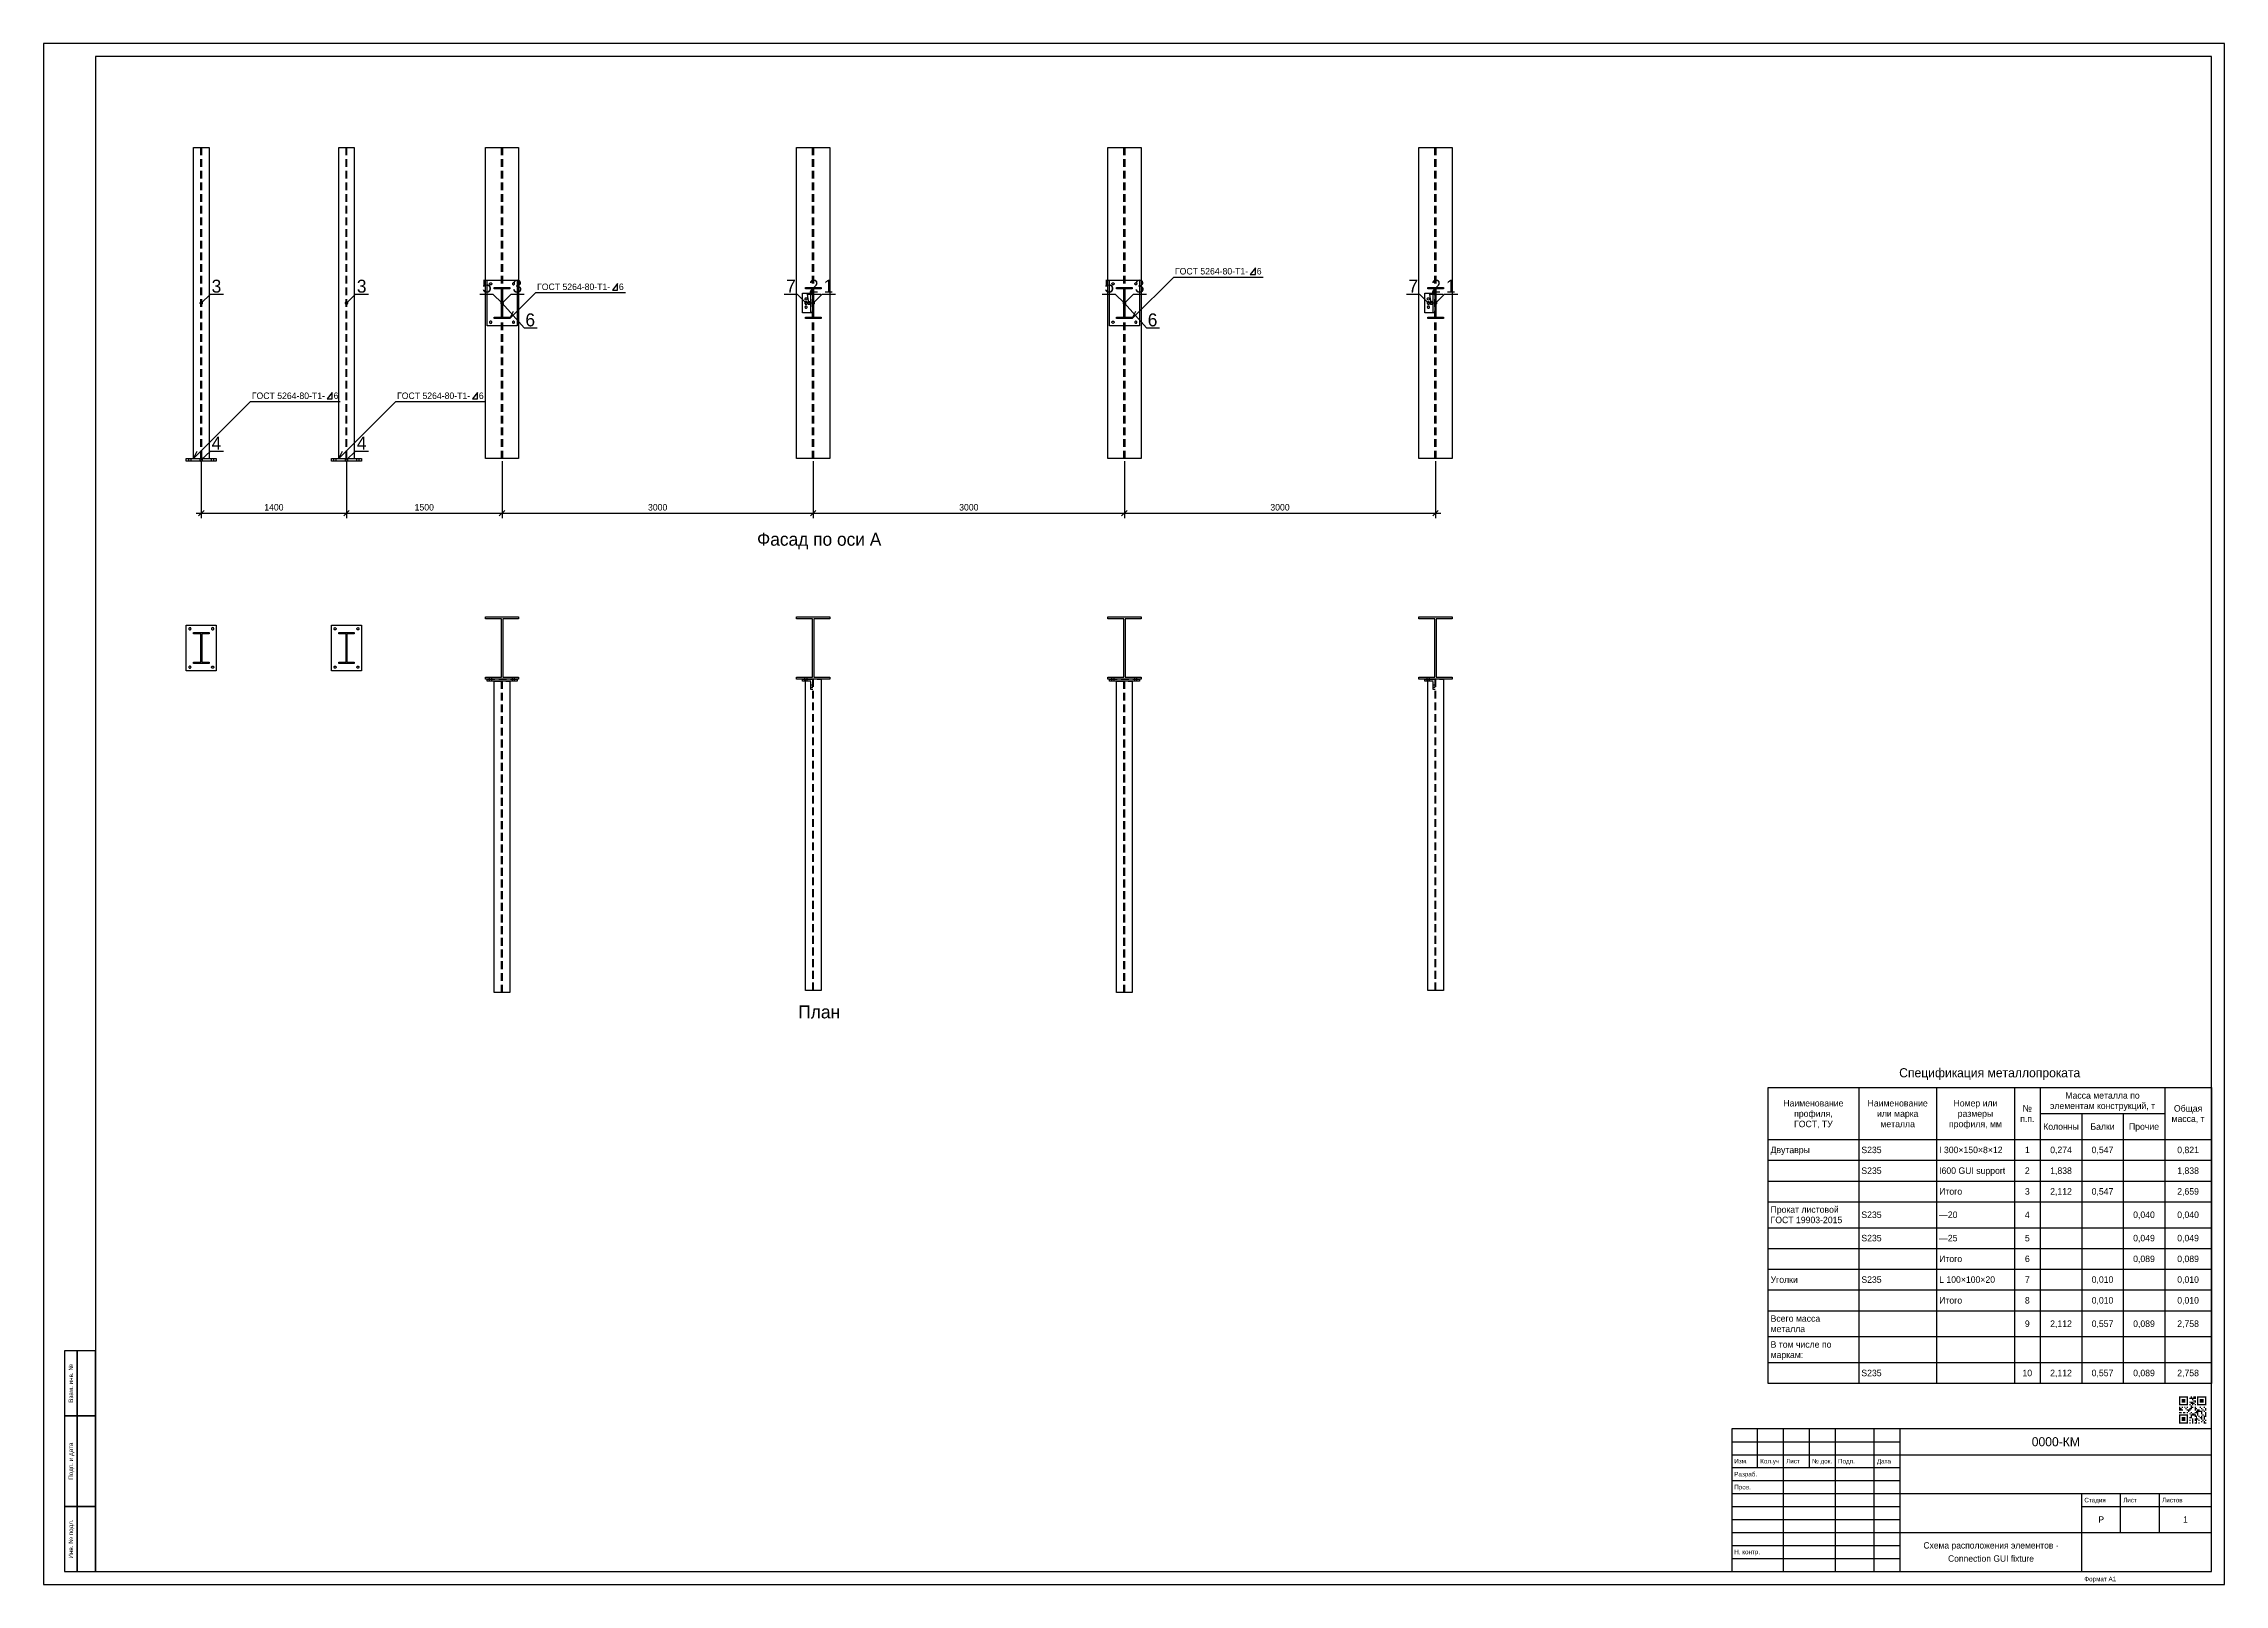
# Model space of a CAD drawing. Header units: millimetres. Extents: x 0 to 841, y 0 to 594.
import ezdxf
from ezdxf.enums import TextEntityAlignment as Align

# ---------------------------------------------------------------- set-up
doc = ezdxf.new("R2010")
doc.units = ezdxf.units.MM
doc.linetypes.add('DASHED', pattern=[4.5, 3, -1.5])
for name, color, linetype in [('OB_FRAME', 7, 'CONTINUOUS'), ('OB_HIDDEN', 8, 'DASHED'), ('OB_TEXT', 7, 'CONTINUOUS'), ('OB_THIN', 3, 'CONTINUOUS'), ('OB_VISIBLE', 7, 'CONTINUOUS')]:
    doc.layers.add(name, color=color, linetype=linetype)

msp = doc.modelspace()

# ---------------------------------------------------------------- texts
at = {"layer": 'OB_TEXT'}
for s, height, p in [('ГОСТ 5264-80-Т1-', 2.5, (436.3, 505)), ('6', 2.5, (467.846429, 505)), ('3', 5, (64.8, 498)), ('3', 5, (120.8, 498)), ('3', 5, (180.8, 498)), ('ГОСТ 5264-80-Т1-', 2.5, (190.3, 499)), ('6', 2.5, (221.846429, 499)), ('2', 5, (295.139856, 498)), ('1', 5, (300.8, 498)), ('3', 5, (420.8, 498)), ('2', 5, (535.139856, 498)), ('1', 5, (540.8, 498)), ('6', 5, (185.8, 485)), ('6', 5, (425.8, 485)), ('ГОСТ 5264-80-Т1-', 2.5, (80.3, 457)), ('6', 2.5, (111.846429, 457)), ('ГОСТ 5264-80-Т1-', 2.5, (136.3, 457)), ('6', 2.5, (167.846429, 457)), ('4', 5, (64.8, 437.5)), ('4', 5, (120.8, 437.5)), ('Двутавры', 2.5, (666, 166.25)), ('S235', 2.5, (701, 166.25)), ('I 300×150×8×12', 2.5, (731, 166.25)), ('S235', 2.5, (701, 158.25)), ('I600 GUI support', 2.5, (731, 158.25)), ('Итого', 2.5, (731, 150.25)), ('Прокат листовой', 2.5, (666, 143.25)), ('S235', 2.5, (701, 141.25)), ('—20', 2.5, (731, 141.25)), ('ГОСТ 19903-2015', 2.5, (666, 139.25)), ('S235', 2.5, (701, 132.25)), ('—25', 2.5, (731, 132.25)), ('Итого', 2.5, (731, 124.25)), ('Уголки', 2.5, (666, 116.25)), ('S235', 2.5, (701, 116.25)), ('L 100×100×20', 2.5, (731, 116.25)), ('Итого', 2.5, (731, 108.25)), ('Всего масса', 2.5, (666, 101.25)), ('металла', 2.5, (666, 97.25)), ('В том числе по', 2.5, (666, 91.25)), ('маркам:', 2.5, (666, 87.25)), ('S235', 2.5, (701, 80.25)), ('Изм.', 1.75, (652, 46.625)), ('Разраб.', 1.75, (652, 41.625)), ('Кол.уч', 1.75, (662, 46.625)), ('Лист', 1.75, (672, 46.625)), ('№ док.', 1.75, (682, 46.625)), ('Подп.', 1.75, (692, 46.625)), ('Дата', 1.75, (707, 46.625)), ('Пров.', 1.75, (652, 36.625)), ('Стадия', 1.75, (787, 31.625)), ('Лист', 1.75, (802, 31.625)), ('Листов', 1.75, (817, 31.625)), ('Н. контр.', 1.75, (652, 11.625)), ('Формат A1', 1.75, (787, 1.2))]:
    msp.add_text(s, height=height, dxfattribs=at).set_placement(p)
for s, p in [('5', (172.8, 498)), ('7', (290.055802, 498)), ('5', (412.8, 498)), ('7', (530.055802, 498))]:
    msp.add_text(s, height=5, dxfattribs=at).set_placement(p, align=Align.RIGHT)
for s, height, p in [('1400', 2.5, (88.8, 414)), ('1500', 2.5, (146.8, 414)), ('3000', 2.5, (236.8, 414)), ('3000', 2.5, (356.8, 414)), ('3000', 2.5, (476.8, 414)), ('Фасад по оси А', 5, (299.1, 400.428571)), ('План', 5, (299.1, 218.2)), ('Спецификация металлопроката', 3.5, (750.5, 195.5)), ('Наименование', 2.5, (682.5, 184.25)), ('Наименование', 2.5, (715, 184.25)), ('Номер или', 2.5, (745, 184.25)), ('элементам конструкций, т', 2.5, (794, 183.25)), ('Масса металла по', 2.5, (794, 187.25)), ('профиля,', 2.5, (682.5, 180.25)), ('ГОСТ, ТУ', 2.5, (682.5, 176.25)), ('или марка', 2.5, (715, 180.25)), ('металла', 2.5, (715, 176.25)), ('профиля, мм', 2.5, (745, 176.25)), ('размеры', 2.5, (745, 180.25)), ('п.п.', 2.5, (765, 178.25)), ('№', 2.5, (765, 182.25)), ('Колонны', 2.5, (778, 175.25)), ('Балки', 2.5, (794, 175.25)), ('Прочие', 2.5, (810, 175.25)), ('масса, т', 2.5, (827, 178.25)), ('Общая', 2.5, (827, 182.25)), ('1', 2.5, (765, 166.25)), ('0,274', 2.5, (778, 166.25)), ('0,547', 2.5, (794, 166.25)), ('0,821', 2.5, (827, 166.25)), ('2', 2.5, (765, 158.25)), ('1,838', 2.5, (778, 158.25)), ('1,838', 2.5, (827, 158.25)), ('3', 2.5, (765, 150.25)), ('2,112', 2.5, (778, 150.25)), ('0,547', 2.5, (794, 150.25)), ('2,659', 2.5, (827, 150.25)), ('4', 2.5, (765, 141.25)), ('0,040', 2.5, (810, 141.25)), ('0,040', 2.5, (827, 141.25)), ('5', 2.5, (765, 132.25)), ('0,049', 2.5, (810, 132.25)), ('0,049', 2.5, (827, 132.25)), ('6', 2.5, (765, 124.25)), ('0,089', 2.5, (810, 124.25)), ('0,089', 2.5, (827, 124.25)), ('7', 2.5, (765, 116.25)), ('0,010', 2.5, (794, 116.25)), ('0,010', 2.5, (827, 116.25)), ('8', 2.5, (765, 108.25)), ('0,010', 2.5, (794, 108.25)), ('0,010', 2.5, (827, 108.25)), ('9', 2.5, (765, 99.25)), ('2,112', 2.5, (778, 99.25)), ('0,557', 2.5, (794, 99.25)), ('0,089', 2.5, (810, 99.25)), ('2,758', 2.5, (827, 99.25)), ('10', 2.5, (765, 80.25)), ('2,112', 2.5, (778, 80.25)), ('0,557', 2.5, (794, 80.25)), ('0,089', 2.5, (810, 80.25)), ('2,758', 2.5, (827, 80.25)), ('0000-КМ', 3.5, (776, 53.25)), ('Р', 2.45, (793.5, 23.775)), ('1', 2.45, (826, 23.775)), ('Схема расположения элементов ·', 2.45, (751, 13.8125)), ('Connection GUI fixture', 2.45, (751, 8.7375))]:
    msp.add_text(s, height=height, dxfattribs=at).set_placement(p, align=Align.CENTER)
for s, p in [('Взам. инв. №', (11.375, 77.5)), ('Подп. и дата', (11.375, 47.5)), ('Инв. № подл.', (11.375, 17.5))]:
    msp.add_text(s, height=1.75, rotation=90, dxfattribs=at).set_placement(p, align=Align.CENTER)

# ---------------------------------------------------------------- linework, layer by layer
at = {"layer": 'OB_FRAME'}
for p, q in [((700, 191.5), (700, 77.5)), ((730, 191.5), (730, 77.5)), ((760, 191.5), (760, 77.5)), ((770, 191.5), (770, 77.5)), ((818, 191.5), (818, 77.5)), ((770, 181.5), (818, 181.5)), ((786, 181.5), (786, 77.5)), ((802, 181.5), (802, 77.5)), ((665, 171.5), (836, 171.5)), ((836, 60), (651, 60)), ((651, 60), (651, 5)), ((661, 45), (661, 60)), ((671, 5), (671, 60)), ((681, 45), (681, 60)), ((691, 5), (691, 60)), ((706, 5), (706, 60)), ((716, 5), (716, 60)), ((836, 5), (836, 60)), ((651, 45), (716, 45)), ((716, 50), (836, 50)), ((716, 35), (836, 35)), ((786, 5), (786, 35)), ((801, 20), (801, 35)), ((816, 20), (816, 35)), ((716, 20), (836, 20)), ((651, 5), (836, 5))]:
    msp.add_line(p, q, dxfattribs=at)
for points in [[(20, 5), (836, 5), (836, 589), (20, 589), (20, 5)], [(665, 191.5), (836, 191.5), (836, 77.5), (665, 77.5), (665, 191.5)], [(8, 65), (13, 65), (13, 90), (8, 90), (8, 65)], [(13, 65), (20, 65), (20, 90), (13, 90), (13, 65)], [(8, 30), (13, 30), (13, 65), (8, 65), (8, 30)], [(13, 30), (20, 30), (20, 65), (13, 65), (13, 30)], [(8, 5), (13, 5), (13, 30), (8, 30), (8, 5)], [(13, 5), (20, 5), (20, 30), (13, 30), (13, 5)]]:
    msp.add_lwpolyline(points, dxfattribs=at)
for points in [[(823.5, 72), (824, 72), (823.5, 72.5), (824, 72.5)], [(823.5, 71.5), (824, 71.5), (823.5, 72), (824, 72)], [(823.5, 71), (824, 71), (823.5, 71.5), (824, 71.5)], [(823.5, 70.5), (824, 70.5), (823.5, 71), (824, 71)], [(823.5, 70), (824, 70), (823.5, 70.5), (824, 70.5)], [(823.5, 69.5), (824, 69.5), (823.5, 70), (824, 70)], [(823.5, 69), (824, 69), (823.5, 69.5), (824, 69.5)], [(823.5, 68), (824, 68), (823.5, 68.5), (824, 68.5)], [(823.5, 67.5), (824, 67.5), (823.5, 68), (824, 68)], [(823.5, 67), (824, 67), (823.5, 67.5), (824, 67.5)], [(824, 72), (824.5, 72), (824, 72.5), (824.5, 72.5)], [(824, 69), (824.5, 69), (824, 69.5), (824.5, 69.5)], [(824, 67.5), (824.5, 67.5), (824, 68), (824.5, 68)], [(824, 67), (824.5, 67), (824, 67.5), (824.5, 67.5)], [(824.5, 72), (825, 72), (824.5, 72.5), (825, 72.5)], [(824.5, 71), (825, 71), (824.5, 71.5), (825, 71.5)], [(824.5, 70.5), (825, 70.5), (824.5, 71), (825, 71)], [(824.5, 70), (825, 70), (824.5, 70.5), (825, 70.5)], [(824.5, 69), (825, 69), (824.5, 69.5), (825, 69.5)], [(824.5, 68), (825, 68), (824.5, 68.5), (825, 68.5)], [(824.5, 67), (825, 67), (824.5, 67.5), (825, 67.5)], [(825, 72), (825.5, 72), (825, 72.5), (825.5, 72.5)], [(825, 71), (825.5, 71), (825, 71.5), (825.5, 71.5)], [(825, 70.5), (825.5, 70.5), (825, 71), (825.5, 71)], [(825, 70), (825.5, 70), (825, 70.5), (825.5, 70.5)], [(825, 69), (825.5, 69), (825, 69.5), (825.5, 69.5)], [(825.5, 72), (826, 72), (825.5, 72.5), (826, 72.5)], [(825.5, 71), (826, 71), (825.5, 71.5), (826, 71.5)], [(825.5, 70.5), (826, 70.5), (825.5, 71), (826, 71)], [(825.5, 70), (826, 70), (825.5, 70.5), (826, 70.5)], [(825.5, 69), (826, 69), (825.5, 69.5), (826, 69.5)], [(825.5, 68), (826, 68), (825.5, 68.5), (826, 68.5)], [(826, 72), (826.5, 72), (826, 72.5), (826.5, 72.5)], [(826, 69), (826.5, 69), (826, 69.5), (826.5, 69.5)], [(826, 67.5), (826.5, 67.5), (826, 68), (826.5, 68)], [(826.5, 72), (827, 72), (826.5, 72.5), (827, 72.5)], [(826.5, 71.5), (827, 71.5), (826.5, 72), (827, 72)], [(826.5, 71), (827, 71), (826.5, 71.5), (827, 71.5)], [(826.5, 70.5), (827, 70.5), (826.5, 71), (827, 71)], [(826.5, 70), (827, 70), (826.5, 70.5), (827, 70.5)], [(826.5, 69.5), (827, 69.5), (826.5, 70), (827, 70)], [(826.5, 69), (827, 69), (826.5, 69.5), (827, 69.5)], [(826.5, 68), (827, 68), (826.5, 68.5), (827, 68.5)], [(826.5, 67), (827, 67), (826.5, 67.5), (827, 67.5)], [(827, 67), (827.5, 67), (827, 67.5), (827.5, 67.5)], [(827.5, 71.5), (828, 71.5), (827.5, 72), (828, 72)], [(827.5, 70), (828, 70), (827.5, 70.5), (828, 70.5)], [(827.5, 69), (828, 69), (827.5, 69.5), (828, 69.5)], [(827.5, 67.5), (828, 67.5), (827.5, 68), (828, 68)], [(827.5, 67), (828, 67), (827.5, 67.5), (828, 67.5)], [(828, 72), (828.5, 72), (828, 72.5), (828.5, 72.5)], [(828, 71.5), (828.5, 71.5), (828, 72), (828.5, 72)], [(828, 70), (828.5, 70), (828, 70.5), (828.5, 70.5)], [(828, 69.5), (828.5, 69.5), (828, 70), (828.5, 70)], [(828, 68.5), (828.5, 68.5), (828, 69), (828.5, 69)], [(828, 68), (828.5, 68), (828, 68.5), (828.5, 68.5)], [(828, 67.5), (828.5, 67.5), (828, 68), (828.5, 68)], [(828.5, 71.5), (829, 71.5), (828.5, 72), (829, 72)], [(828.5, 71), (829, 71), (828.5, 71.5), (829, 71.5)], [(828.5, 70), (829, 70), (828.5, 70.5), (829, 70.5)], [(828.5, 69.5), (829, 69.5), (828.5, 70), (829, 70)], [(828.5, 69), (829, 69), (828.5, 69.5), (829, 69.5)], [(828.5, 68), (829, 68), (828.5, 68.5), (829, 68.5)], [(829, 72), (829.5, 72), (829, 72.5), (829.5, 72.5)], [(829, 71.5), (829.5, 71.5), (829, 72), (829.5, 72)], [(829, 70.5), (829.5, 70.5), (829, 71), (829.5, 71)], [(829, 69.5), (829.5, 69.5), (829, 70), (829.5, 70)], [(829.5, 72), (830, 72), (829.5, 72.5), (830, 72.5)], [(829.5, 71.5), (830, 71.5), (829.5, 72), (830, 72)], [(829.5, 70.5), (830, 70.5), (829.5, 71), (830, 71)], [(829.5, 70), (830, 70), (829.5, 70.5), (830, 70.5)], [(829.5, 69), (830, 69), (829.5, 69.5), (830, 69.5)], [(829.5, 68), (830, 68), (829.5, 68.5), (830, 68.5)], [(829.5, 67.5), (830, 67.5), (829.5, 68), (830, 68)], [(829.5, 67), (830, 67), (829.5, 67.5), (830, 67.5)], [(830, 67.5), (830.5, 67.5), (830, 68), (830.5, 68)], [(830.5, 72), (831, 72), (830.5, 72.5), (831, 72.5)], [(830.5, 71.5), (831, 71.5), (830.5, 72), (831, 72)], [(830.5, 71), (831, 71), (830.5, 71.5), (831, 71.5)], [(830.5, 70.5), (831, 70.5), (830.5, 71), (831, 71)], [(830.5, 70), (831, 70), (830.5, 70.5), (831, 70.5)], [(830.5, 69.5), (831, 69.5), (830.5, 70), (831, 70)], [(830.5, 69), (831, 69), (830.5, 69.5), (831, 69.5)], [(830.5, 67), (831, 67), (830.5, 67.5), (831, 67.5)], [(831, 72), (831.5, 72), (831, 72.5), (831.5, 72.5)], [(831, 69), (831.5, 69), (831, 69.5), (831.5, 69.5)], [(831, 67), (831.5, 67), (831, 67.5), (831.5, 67.5)], [(831.5, 72), (832, 72), (831.5, 72.5), (832, 72.5)], [(831.5, 71), (832, 71), (831.5, 71.5), (832, 71.5)], [(831.5, 70.5), (832, 70.5), (831.5, 71), (832, 71)], [(831.5, 70), (832, 70), (831.5, 70.5), (832, 70.5)], [(831.5, 69), (832, 69), (831.5, 69.5), (832, 69.5)], [(831.5, 68), (832, 68), (831.5, 68.5), (832, 68.5)], [(832, 72), (832.5, 72), (832, 72.5), (832.5, 72.5)], [(832, 71), (832.5, 71), (832, 71.5), (832.5, 71.5)], [(832, 70.5), (832.5, 70.5), (832, 71), (832.5, 71)], [(832, 70), (832.5, 70), (832, 70.5), (832.5, 70.5)], [(832, 69), (832.5, 69), (832, 69.5), (832.5, 69.5)], [(832, 67.5), (832.5, 67.5), (832, 68), (832.5, 68)], [(832.5, 72), (833, 72), (832.5, 72.5), (833, 72.5)], [(832.5, 71), (833, 71), (832.5, 71.5), (833, 71.5)], [(832.5, 70.5), (833, 70.5), (832.5, 71), (833, 71)], [(832.5, 70), (833, 70), (832.5, 70.5), (833, 70.5)], [(832.5, 69), (833, 69), (832.5, 69.5), (833, 69.5)], [(832.5, 67), (833, 67), (832.5, 67.5), (833, 67.5)], [(833, 72), (833.5, 72), (833, 72.5), (833.5, 72.5)], [(833, 69), (833.5, 69), (833, 69.5), (833.5, 69.5)], [(833, 68), (833.5, 68), (833, 68.5), (833.5, 68.5)], [(833.5, 72), (834, 72), (833.5, 72.5), (834, 72.5)], [(833.5, 71.5), (834, 71.5), (833.5, 72), (834, 72)], [(833.5, 71), (834, 71), (833.5, 71.5), (834, 71.5)], [(833.5, 70.5), (834, 70.5), (833.5, 71), (834, 71)], [(833.5, 70), (834, 70), (833.5, 70.5), (834, 70.5)], [(833.5, 69.5), (834, 69.5), (833.5, 70), (834, 70)], [(833.5, 69), (834, 69), (833.5, 69.5), (834, 69.5)], [(833.5, 67.5), (834, 67.5), (833.5, 68), (834, 68)], [(833.5, 67), (834, 67), (833.5, 67.5), (834, 67.5)], [(823.5, 66), (824, 66), (823.5, 66.5), (824, 66.5)], [(823.5, 65), (824, 65), (823.5, 65.5), (824, 65.5)], [(823.5, 64.5), (824, 64.5), (823.5, 65), (824, 65)], [(823.5, 64), (824, 64), (823.5, 64.5), (824, 64.5)], [(823.5, 63.5), (824, 63.5), (823.5, 64), (824, 64)], [(823.5, 63), (824, 63), (823.5, 63.5), (824, 63.5)], [(823.5, 62.5), (824, 62.5), (823.5, 63), (824, 63)], [(823.5, 62), (824, 62), (823.5, 62.5), (824, 62.5)], [(824, 66), (824.5, 66), (824, 66.5), (824.5, 66.5)], [(824, 65), (824.5, 65), (824, 65.5), (824.5, 65.5)], [(824, 62), (824.5, 62), (824, 62.5), (824.5, 62.5)], [(824.5, 65), (825, 65), (824.5, 65.5), (825, 65.5)], [(824.5, 64), (825, 64), (824.5, 64.5), (825, 64.5)], [(824.5, 63.5), (825, 63.5), (824.5, 64), (825, 64)], [(824.5, 63), (825, 63), (824.5, 63.5), (825, 63.5)], [(824.5, 62), (825, 62), (824.5, 62.5), (825, 62.5)], [(825, 66), (825.5, 66), (825, 66.5), (825.5, 66.5)], [(825, 65), (825.5, 65), (825, 65.5), (825.5, 65.5)], [(825, 64), (825.5, 64), (825, 64.5), (825.5, 64.5)], [(825, 63.5), (825.5, 63.5), (825, 64), (825.5, 64)], [(825, 63), (825.5, 63), (825, 63.5), (825.5, 63.5)], [(825, 62), (825.5, 62), (825, 62.5), (825.5, 62.5)], [(825.5, 66), (826, 66), (825.5, 66.5), (826, 66.5)], [(825.5, 65), (826, 65), (825.5, 65.5), (826, 65.5)], [(825.5, 64), (826, 64), (825.5, 64.5), (826, 64.5)], [(825.5, 63.5), (826, 63.5), (825.5, 64), (826, 64)], [(825.5, 63), (826, 63), (825.5, 63.5), (826, 63.5)], [(825.5, 62), (826, 62), (825.5, 62.5), (826, 62.5)], [(826, 65), (826.5, 65), (826, 65.5), (826.5, 65.5)], [(826, 62), (826.5, 62), (826, 62.5), (826.5, 62.5)], [(826.5, 66), (827, 66), (826.5, 66.5), (827, 66.5)], [(826.5, 65), (827, 65), (826.5, 65.5), (827, 65.5)], [(826.5, 64.5), (827, 64.5), (826.5, 65), (827, 65)], [(826.5, 64), (827, 64), (826.5, 64.5), (827, 64.5)], [(826.5, 63.5), (827, 63.5), (826.5, 64), (827, 64)], [(826.5, 63), (827, 63), (826.5, 63.5), (827, 63.5)], [(826.5, 62.5), (827, 62.5), (826.5, 63), (827, 63)], [(826.5, 62), (827, 62), (826.5, 62.5), (827, 62.5)], [(827, 66.5), (827.5, 66.5), (827, 67), (827.5, 67)], [(827.5, 65.5), (828, 65.5), (827.5, 66), (828, 66)], [(827.5, 64), (828, 64), (827.5, 64.5), (828, 64.5)], [(827.5, 63), (828, 63), (827.5, 63.5), (828, 63.5)], [(827.5, 62), (828, 62), (827.5, 62.5), (828, 62.5)], [(828, 66), (828.5, 66), (828, 66.5), (828.5, 66.5)], [(828, 65), (828.5, 65), (828, 65.5), (828.5, 65.5)], [(828, 64.5), (828.5, 64.5), (828, 65), (828.5, 65)], [(828, 64), (828.5, 64), (828, 64.5), (828.5, 64.5)], [(828.5, 65.5), (829, 65.5), (828.5, 66), (829, 66)], [(828.5, 65), (829, 65), (828.5, 65.5), (829, 65.5)], [(828.5, 63.5), (829, 63.5), (828.5, 64), (829, 64)], [(828.5, 63), (829, 63), (828.5, 63.5), (829, 63.5)], [(828.5, 62.5), (829, 62.5), (828.5, 63), (829, 63)], [(828.5, 62), (829, 62), (828.5, 62.5), (829, 62.5)], [(829, 65.5), (829.5, 65.5), (829, 66), (829.5, 66)], [(829, 65), (829.5, 65), (829, 65.5), (829.5, 65.5)], [(829.5, 66), (830, 66), (829.5, 66.5), (830, 66.5)], [(829.5, 65), (830, 65), (829.5, 65.5), (830, 65.5)], [(829.5, 64.5), (830, 64.5), (829.5, 65), (830, 65)], [(829.5, 63.5), (830, 63.5), (829.5, 64), (830, 64)], [(829.5, 63), (830, 63), (829.5, 63.5), (830, 63.5)], [(829.5, 62), (830, 62), (829.5, 62.5), (830, 62.5)], [(830, 66.5), (830.5, 66.5), (830, 67), (830.5, 67)], [(830, 66), (830.5, 66), (830, 66.5), (830.5, 66.5)], [(830, 64.5), (830.5, 64.5), (830, 65), (830.5, 65)], [(830, 64), (830.5, 64), (830, 64.5), (830.5, 64.5)], [(830, 63.5), (830.5, 63.5), (830, 64), (830.5, 64)], [(830, 63), (830.5, 63), (830, 63.5), (830.5, 63.5)], [(830, 62.5), (830.5, 62.5), (830, 63), (830.5, 63)], [(830, 62), (830.5, 62), (830, 62.5), (830.5, 62.5)], [(830.5, 66.5), (831, 66.5), (830.5, 67), (831, 67)], [(830.5, 66), (831, 66), (830.5, 66.5), (831, 66.5)], [(830.5, 65.5), (831, 65.5), (830.5, 66), (831, 66)], [(830.5, 65), (831, 65), (830.5, 65.5), (831, 65.5)], [(830.5, 63.5), (831, 63.5), (830.5, 64), (831, 64)], [(831, 66.5), (831.5, 66.5), (831, 67), (831.5, 67)], [(831, 64.5), (831.5, 64.5), (831, 65), (831.5, 65)], [(831, 63), (831.5, 63), (831, 63.5), (831.5, 63.5)], [(831, 62), (831.5, 62), (831, 62.5), (831.5, 62.5)], [(831.5, 66.5), (832, 66.5), (831.5, 67), (832, 67)], [(831.5, 64), (832, 64), (831.5, 64.5), (832, 64.5)], [(832, 66.5), (832.5, 66.5), (832, 67), (832.5, 67)], [(832, 66), (832.5, 66), (832, 66.5), (832.5, 66.5)], [(832, 65.5), (832.5, 65.5), (832, 66), (832.5, 66)], [(832, 64.5), (832.5, 64.5), (832, 65), (832.5, 65)], [(832, 64), (832.5, 64), (832, 64.5), (832.5, 64.5)], [(832, 63.5), (832.5, 63.5), (832, 64), (832.5, 64)], [(832, 62.5), (832.5, 62.5), (832, 63), (832.5, 63)], [(832.5, 65), (833, 65), (832.5, 65.5), (833, 65.5)], [(832.5, 63), (833, 63), (832.5, 63.5), (833, 63.5)], [(833, 66.5), (833.5, 66.5), (833, 67), (833.5, 67)], [(833, 64.5), (833.5, 64.5), (833, 65), (833.5, 65)], [(833, 64), (833.5, 64), (833, 64.5), (833.5, 64.5)], [(833, 63.5), (833.5, 63.5), (833, 64), (833.5, 64)], [(833, 62.5), (833.5, 62.5), (833, 63), (833.5, 63)], [(833, 62), (833.5, 62), (833, 62.5), (833.5, 62.5)], [(833.5, 66), (834, 66), (833.5, 66.5), (834, 66.5)], [(833.5, 65.5), (834, 65.5), (833.5, 66), (834, 66)], [(833.5, 65), (834, 65), (833.5, 65.5), (834, 65.5)], [(833.5, 64.5), (834, 64.5), (833.5, 65), (834, 65)], [(833.5, 63), (834, 63), (833.5, 63.5), (834, 63.5)], [(833.5, 62), (834, 62), (833.5, 62.5), (834, 62.5)]]:
    msp.add_solid(points, dxfattribs=at)
at = {"layer": 'OB_HIDDEN'}
for p, q in [((60.64, 434), (60.64, 554)), ((60.96, 434), (60.96, 554)), ((116.64, 434), (116.64, 554)), ((116.96, 434), (116.96, 554)), ((176.56, 434), (176.56, 554)), ((177.04, 434), (177.04, 554)), ((296.56, 434), (296.56, 554)), ((297.04, 434), (297.04, 554)), ((416.56, 434), (416.56, 554)), ((417.04, 434), (417.04, 554)), ((536.56, 434), (536.56, 554)), ((537.04, 434), (537.04, 554)), ((296.64, 490.2), (296.64, 497.8)), ((536.64, 490.2), (536.64, 497.8)), ((296.64, 496.04), (296.96, 496.04)), ((296.64, 495.16), (296.96, 495.16)), ((296.64, 492.84), (296.96, 492.84)), ((296.64, 491.96), (296.96, 491.96)), ((536.64, 496.04), (536.96, 496.04)), ((536.64, 495.16), (536.96, 495.16)), ((536.64, 492.84), (536.96, 492.84)), ((536.64, 491.96), (536.96, 491.96)), ((55.96, 433), (55.96, 434)), ((56.84, 433), (56.84, 434)), ((57.8, 434), (63.8, 434)), ((64.76, 433), (64.76, 434)), ((65.64, 433), (65.64, 434)), ((111.96, 433), (111.96, 434)), ((112.84, 433), (112.84, 434)), ((113.8, 434), (119.8, 434)), ((120.76, 433), (120.76, 434)), ((121.64, 433), (121.64, 434)), ((171, 348.999902), (182.6, 348.999902)), ((171.96, 349), (171.96, 349.8)), ((171.96, 348.2), (171.96, 349)), ((172.84, 349), (172.84, 349.8)), ((172.84, 348.2), (172.84, 349)), ((173.8, 348.199542), (179.8, 348.199542)), ((176.64, 228.2), (176.64, 348.2)), ((176.96, 228.2), (176.96, 348.2)), ((180.76, 349), (180.76, 349.8)), ((180.76, 348.2), (180.76, 349)), ((181.64, 349), (181.64, 349.8)), ((181.64, 348.2), (181.64, 349)), ((293.6, 349), (293.6, 349.8)), ((293.6, 348.2), (293.6, 349)), ((293.8, 348.999542), (299.8, 348.999542)), ((294.48, 349), (294.48, 349.8)), ((294.48, 348.2), (294.48, 349)), ((295.84, 346.84), (296.64, 346.84)), ((295.84, 345.96), (296.64, 345.96)), ((296.64, 229), (296.64, 349)), ((296.96, 229), (296.96, 349)), ((411, 348.999902), (422.6, 348.999902)), ((411.96, 349), (411.96, 349.8)), ((411.96, 348.2), (411.96, 349)), ((412.84, 349), (412.84, 349.8)), ((412.84, 348.2), (412.84, 349)), ((413.8, 348.199542), (419.8, 348.199542)), ((416.64, 228.2), (416.64, 348.2)), ((416.96, 228.2), (416.96, 348.2)), ((420.76, 349), (420.76, 349.8)), ((420.76, 348.2), (420.76, 349)), ((421.64, 349), (421.64, 349.8)), ((421.64, 348.2), (421.64, 349)), ((533.6, 349), (533.6, 349.8)), ((533.6, 348.2), (533.6, 349)), ((533.8, 348.999542), (539.8, 348.999542)), ((534.48, 349), (534.48, 349.8)), ((534.48, 348.2), (534.48, 349)), ((535.84, 346.84), (536.64, 346.84)), ((535.84, 345.96), (536.64, 345.96)), ((536.64, 229), (536.64, 349)), ((536.96, 229), (536.96, 349))]:
    msp.add_line(p, q, dxfattribs=at)
for points in [[(292.64, 349), (296.64, 349), (296.64, 345), (295.84, 345), (295.84, 348.2), (293.800045, 348.2)], [(532.64, 349), (536.64, 349), (536.64, 345), (535.84, 345), (535.84, 348.2), (533.800045, 348.2)]]:
    msp.add_lwpolyline(points, dxfattribs=at)
at = {"layer": 'OB_THIN'}
for p, q in [((60.8, 494), (64.3, 497.4)), ((64.3, 497.4), (69.328571, 497.4)), ((116.8, 494), (120.3, 497.4)), ((120.3, 497.4), (125.328571, 497.4)), ((168.271429, 497.4), (173.3, 497.4)), ((176.8, 494), (173.3, 497.4)), ((176.8, 494), (180.3, 497.4)), ((180.3, 497.4), (185.328571, 497.4)), ((285.52723, 497.4), (290.555802, 497.4)), ((294.055802, 494), (290.555802, 497.4)), ((295.139856, 494), (294.639856, 497.4)), ((294.639856, 497.4), (299.668428, 497.4)), ((296.8, 494), (300.3, 497.4)), ((300.3, 497.4), (305.328571, 497.4)), ((408.271429, 497.4), (413.3, 497.4)), ((416.8, 494), (413.3, 497.4)), ((416.8, 494), (420.3, 497.4)), ((420.3, 497.4), (425.328571, 497.4)), ((525.52723, 497.4), (530.555802, 497.4)), ((534.055802, 494), (530.555802, 497.4)), ((535.139856, 494), (534.639856, 497.4)), ((534.639856, 497.4), (539.668428, 497.4)), ((536.8, 494), (540.3, 497.4)), ((540.3, 497.4), (545.328571, 497.4)), ((176.8, 494), (185.3, 484.4)), ((179.8, 488), (181.214214, 490.828427)), ((416.8, 494), (425.3, 484.4)), ((419.8, 488), (421.214214, 490.828427)), ((185.3, 484.4), (190.328571, 484.4)), ((425.3, 484.4), (430.328571, 484.4)), ((57.8, 434), (59.214214, 436.828427)), ((60.8, 433.5), (64.3, 436.9)), ((60.8, 433), (60.8, 411)), ((64.3, 436.9), (69.328571, 436.9)), ((113.8, 434), (115.214214, 436.828427)), ((116.8, 433.5), (120.3, 436.9)), ((116.8, 433), (116.8, 411)), ((120.3, 436.9), (125.328571, 436.9)), ((176.8, 433), (176.8, 411)), ((296.8, 433), (296.8, 411)), ((416.8, 433), (416.8, 411)), ((536.8, 433), (536.8, 411)), ((58.8, 413), (116.8, 413)), ((116.8, 413), (176.8, 413)), ((176.8, 413), (296.8, 413)), ((296.8, 413), (416.8, 413)), ((416.8, 413), (538.8, 413)), ((665, 163.5), (836, 163.5)), ((665, 155.5), (836, 155.5)), ((665, 147.5), (836, 147.5)), ((665, 137.5), (836, 137.5)), ((665, 129.5), (836, 129.5)), ((665, 121.5), (836, 121.5)), ((665, 113.5), (836, 113.5)), ((665, 105.5), (836, 105.5)), ((665, 95.5), (836, 95.5)), ((665, 85.5), (836, 85.5)), ((651, 55), (716, 55)), ((651, 50), (716, 50)), ((651, 40), (716, 40)), ((651, 35), (716, 35)), ((651, 30), (716, 30)), ((786, 30), (836, 30)), ((651, 25), (716, 25)), ((651, 20), (716, 20)), ((651, 15), (716, 15)), ((651, 10), (716, 10))]:
    msp.add_line(p, q, dxfattribs=at)
for points in [[(0, 0), (841, 0), (841, 594), (0, 594), (0, 0)], [(465.346429, 505), (467.310714, 505), (467.310714, 507.5), (465.346429, 505)], [(179.8, 488), (189.8, 498), (224.360714, 498)], [(219.346429, 499), (221.310714, 499), (221.310714, 501.5), (219.346429, 499)], [(419.8, 488), (435.8, 504), (470.360714, 504)], [(57.8, 434), (79.8, 456), (114.360714, 456)], [(109.346429, 457), (111.310714, 457), (111.310714, 459.5), (109.346429, 457)], [(113.8, 434), (135.8, 456), (170.360714, 456)], [(165.346429, 457), (167.310714, 457), (167.310714, 459.5), (165.346429, 457)]]:
    msp.add_lwpolyline(points, dxfattribs=at)
at = {"layer": 'OB_VISIBLE'}
for p, q in [((295.84, 490.2), (295.84, 497.8)), ((535.84, 490.2), (535.84, 497.8)), ((59.73934, 411.93934), (61.86066, 414.06066)), ((115.73934, 411.93934), (117.86066, 414.06066)), ((175.73934, 411.93934), (177.86066, 414.06066)), ((295.73934, 411.93934), (297.86066, 414.06066)), ((415.73934, 411.93934), (417.86066, 414.06066)), ((535.73934, 411.93934), (537.86066, 414.06066))]:
    msp.add_line(p, q, dxfattribs=at)
for points in [[(57.8, 434), (57.8, 554), (63.8, 554), (63.8, 434)], [(113.8, 434), (113.8, 554), (119.8, 554), (119.8, 434)], [(170.4, 434), (170.4, 554), (183.2, 554), (183.2, 434), (170.4, 434)], [(290.4, 434), (290.4, 554), (303.2, 554), (303.2, 434), (290.4, 434)], [(410.4, 434), (410.4, 554), (423.2, 554), (423.2, 434), (410.4, 434)], [(530.4, 434), (530.4, 554), (543.2, 554), (543.2, 434), (530.4, 434)], [(171, 485.2), (171, 502.8), (182.6, 502.8), (182.6, 485.2), (171, 485.2)], [(171.96, 501.4), (171.994387, 501.570523), (172.090283, 501.712531), (172.233152, 501.807139), (172.401327, 501.839998), (172.569299, 501.806125), (172.711596, 501.710658), (172.806634, 501.568074), (172.84, 501.4), (172.806634, 501.231926), (172.711596, 501.089342), (172.569299, 500.993875), (172.401327, 500.960002), (172.233152, 500.992861), (172.090283, 501.087469), (171.994387, 501.229477), (171.96, 501.4)], [(173.8, 488), (173.8, 488.48), (176.64, 488.48), (176.64, 499.52), (173.8, 499.52), (173.8, 500), (179.8, 500), (179.8, 499.52), (176.96, 499.52), (176.96, 488.48), (179.8, 488.48), (179.8, 488), (173.8, 488)], [(180.76, 501.4), (180.793366, 501.231926), (180.888404, 501.089342), (181.030701, 500.993875), (181.198673, 500.960002), (181.369299, 500.993875), (181.511596, 501.089342), (181.606634, 501.231926), (181.64, 501.4), (181.606634, 501.568074), (181.509717, 501.712531), (181.366848, 501.807139), (181.198673, 501.839998), (181.030701, 501.806125), (180.888404, 501.710658), (180.793366, 501.568074), (180.76, 501.4)], [(296.64, 490.2), (292.64, 490.2), (292.64, 497.8), (296.64, 497.8)], [(293.8, 488), (293.8, 488.48), (296.64, 488.48), (296.64, 499.52), (293.8, 499.52), (293.8, 500), (299.8, 500), (299.8, 499.52), (296.96, 499.52), (296.96, 488.48), (299.8, 488.48), (299.8, 488), (293.8, 488)], [(411, 485.2), (411, 502.8), (422.6, 502.8), (422.6, 485.2), (411, 485.2)], [(411.96, 501.4), (411.998618, 501.580256), (412.107692, 501.728871), (412.27061, 501.820545), (412.454252, 501.836643), (412.682262, 501.737533), (412.820153, 501.530658), (412.823901, 501.282067), (412.692308, 501.071129), (412.464766, 500.964793), (412.218535, 500.999163), (412.03024, 501.16151), (411.96, 501.4)], [(413.8, 488), (413.8, 488.48), (416.64, 488.48), (416.64, 499.52), (413.8, 499.52), (413.8, 500), (419.8, 500), (419.8, 499.52), (416.96, 499.52), (416.96, 488.48), (419.8, 488.48), (419.8, 488), (413.8, 488)], [(420.76, 501.4), (420.793366, 501.568074), (420.888404, 501.710658), (421.030701, 501.806125), (421.198673, 501.839998), (421.369299, 501.806125), (421.511596, 501.710658), (421.606634, 501.568074), (421.64, 501.4), (421.605613, 501.229477), (421.509717, 501.087469), (421.366848, 500.992861), (421.198673, 500.960002), (421.030701, 500.993875), (420.888404, 501.089342), (420.793366, 501.231926), (420.76, 501.4)], [(536.64, 490.2), (532.64, 490.2), (532.64, 497.8), (536.64, 497.8)], [(533.8, 488), (533.8, 488.48), (536.64, 488.48), (536.64, 499.52), (533.8, 499.52), (533.8, 500), (539.8, 500), (539.8, 499.52), (536.96, 499.52), (536.96, 488.48), (539.8, 488.48), (539.8, 488), (533.8, 488)], [(61.3, 494), (61.295722, 494.065263), (61.282963, 494.12941), (61.26194, 494.191342), (61.233013, 494.25), (61.196677, 494.304381), (61.153553, 494.353553), (61.104381, 494.396677), (61.05, 494.433013), (60.991342, 494.46194), (60.92941, 494.482963), (60.865263, 494.495722), (60.8, 494.5), (60.734737, 494.495722), (60.67059, 494.482963), (60.608658, 494.46194), (60.55, 494.433013), (60.495619, 494.396677), (60.446447, 494.353553), (60.403323, 494.304381), (60.366987, 494.25), (60.33806, 494.191342), (60.317037, 494.12941), (60.304278, 494.065263), (60.3, 494), (60.304278, 493.934737), (60.317037, 493.87059), (60.33806, 493.808658), (60.366987, 493.75), (60.403323, 493.695619), (60.446447, 493.646447), (60.495619, 493.603323), (60.55, 493.566987), (60.608658, 493.53806), (60.67059, 493.517037), (60.734737, 493.504278), (60.8, 493.5), (60.865263, 493.504278), (60.92941, 493.517037), (60.991342, 493.53806), (61.05, 493.566987), (61.104381, 493.603323), (61.153553, 493.646447), (61.196677, 493.695619), (61.233013, 493.75), (61.26194, 493.808658), (61.282963, 493.87059), (61.295722, 493.934737), (61.3, 494)], [(117.3, 494), (117.295722, 494.065263), (117.282963, 494.12941), (117.26194, 494.191342), (117.233013, 494.25), (117.196677, 494.304381), (117.153553, 494.353553), (117.104381, 494.396677), (117.05, 494.433013), (116.991342, 494.46194), (116.92941, 494.482963), (116.865263, 494.495722), (116.8, 494.5), (116.734737, 494.495722), (116.67059, 494.482963), (116.608658, 494.46194), (116.55, 494.433013), (116.495619, 494.396677), (116.446447, 494.353553), (116.403323, 494.304381), (116.366987, 494.25), (116.33806, 494.191342), (116.317037, 494.12941), (116.304278, 494.065263), (116.3, 494), (116.304278, 493.934737), (116.317037, 493.87059), (116.33806, 493.808658), (116.366987, 493.75), (116.403323, 493.695619), (116.446447, 493.646447), (116.495619, 493.603323), (116.55, 493.566987), (116.608658, 493.53806), (116.67059, 493.517037), (116.734737, 493.504278), (116.8, 493.5), (116.865263, 493.504278), (116.92941, 493.517037), (116.991342, 493.53806), (117.05, 493.566987), (117.104381, 493.603323), (117.153553, 493.646447), (117.196677, 493.695619), (117.233013, 493.75), (117.26194, 493.808658), (117.282963, 493.87059), (117.295722, 493.934737), (117.3, 494)], [(177.3, 494), (177.295722, 494.065263), (177.282963, 494.12941), (177.26194, 494.191342), (177.233013, 494.25), (177.196677, 494.304381), (177.153553, 494.353553), (177.104381, 494.396677), (177.05, 494.433013), (176.991342, 494.46194), (176.92941, 494.482963), (176.865263, 494.495722), (176.8, 494.5), (176.734737, 494.495722), (176.67059, 494.482963), (176.608658, 494.46194), (176.55, 494.433013), (176.495619, 494.396677), (176.446447, 494.353553), (176.403323, 494.304381), (176.366987, 494.25), (176.33806, 494.191342), (176.317037, 494.12941), (176.304278, 494.065263), (176.3, 494), (176.304278, 493.934737), (176.317037, 493.87059), (176.33806, 493.808658), (176.366987, 493.75), (176.403323, 493.695619), (176.446447, 493.646447), (176.495619, 493.603323), (176.55, 493.566987), (176.608658, 493.53806), (176.67059, 493.517037), (176.734737, 493.504278), (176.8, 493.5), (176.865263, 493.504278), (176.92941, 493.517037), (176.991342, 493.53806), (177.05, 493.566987), (177.104381, 493.603323), (177.153553, 493.646447), (177.196677, 493.695619), (177.233013, 493.75), (177.26194, 493.808658), (177.282963, 493.87059), (177.295722, 493.934737), (177.3, 494)], [(177.3, 494), (177.295722, 494.065263), (177.282963, 494.12941), (177.26194, 494.191342), (177.233013, 494.25), (177.196677, 494.304381), (177.153553, 494.353553), (177.104381, 494.396677), (177.05, 494.433013), (176.991342, 494.46194), (176.92941, 494.482963), (176.865263, 494.495722), (176.8, 494.5), (176.734737, 494.495722), (176.67059, 494.482963), (176.608658, 494.46194), (176.55, 494.433013), (176.495619, 494.396677), (176.446447, 494.353553), (176.403323, 494.304381), (176.366987, 494.25), (176.33806, 494.191342), (176.317037, 494.12941), (176.304278, 494.065263), (176.3, 494), (176.304278, 493.934737), (176.317037, 493.87059), (176.33806, 493.808658), (176.366987, 493.75), (176.403323, 493.695619), (176.446447, 493.646447), (176.495619, 493.603323), (176.55, 493.566987), (176.608658, 493.53806), (176.67059, 493.517037), (176.734737, 493.504278), (176.8, 493.5), (176.865263, 493.504278), (176.92941, 493.517037), (176.991342, 493.53806), (177.05, 493.566987), (177.104381, 493.603323), (177.153553, 493.646447), (177.196677, 493.695619), (177.233013, 493.75), (177.26194, 493.808658), (177.282963, 493.87059), (177.295722, 493.934737), (177.3, 494)], [(177.3, 494), (177.295722, 494.065263), (177.282963, 494.12941), (177.26194, 494.191342), (177.233013, 494.25), (177.196677, 494.304381), (177.153553, 494.353553), (177.104381, 494.396677), (177.05, 494.433013), (176.991342, 494.46194), (176.92941, 494.482963), (176.865263, 494.495722), (176.8, 494.5), (176.734737, 494.495722), (176.67059, 494.482963), (176.608658, 494.46194), (176.55, 494.433013), (176.495619, 494.396677), (176.446447, 494.353553), (176.403323, 494.304381), (176.366987, 494.25), (176.33806, 494.191342), (176.317037, 494.12941), (176.304278, 494.065263), (176.3, 494), (176.304278, 493.934737), (176.317037, 493.87059), (176.33806, 493.808658), (176.366987, 493.75), (176.403323, 493.695619), (176.446447, 493.646447), (176.495619, 493.603323), (176.55, 493.566987), (176.608658, 493.53806), (176.67059, 493.517037), (176.734737, 493.504278), (176.8, 493.5), (176.865263, 493.504278), (176.92941, 493.517037), (176.991342, 493.53806), (177.05, 493.566987), (177.104381, 493.603323), (177.153553, 493.646447), (177.196677, 493.695619), (177.233013, 493.75), (177.26194, 493.808658), (177.282963, 493.87059), (177.295722, 493.934737), (177.3, 494)], [(294.555802, 494), (294.551524, 494.065263), (294.538764, 494.12941), (294.517741, 494.191342), (294.488814, 494.25), (294.452478, 494.304381), (294.409355, 494.353553), (294.360182, 494.396677), (294.305802, 494.433013), (294.247143, 494.46194), (294.185211, 494.482963), (294.121065, 494.495722), (294.055802, 494.5), (293.990538, 494.495722), (293.926392, 494.482963), (293.86446, 494.46194), (293.805802, 494.433013), (293.751421, 494.396677), (293.702248, 494.353553), (293.659125, 494.304381), (293.622789, 494.25), (293.593862, 494.191342), (293.572839, 494.12941), (293.560079, 494.065263), (293.555802, 494), (293.560079, 493.934737), (293.572839, 493.87059), (293.593862, 493.808658), (293.622789, 493.75), (293.659125, 493.695619), (293.702248, 493.646447), (293.751421, 493.603323), (293.805802, 493.566987), (293.86446, 493.53806), (293.926392, 493.517037), (293.990538, 493.504278), (294.055802, 493.5), (294.121065, 493.504278), (294.185211, 493.517037), (294.247143, 493.53806), (294.305802, 493.566987), (294.360182, 493.603323), (294.409355, 493.646447), (294.452478, 493.695619), (294.488814, 493.75), (294.517741, 493.808658), (294.538764, 493.87059), (294.551524, 493.934737), (294.555802, 494)], [(293.6, 495.6), (293.633366, 495.768074), (293.728404, 495.910658), (293.870701, 496.006125), (294.038673, 496.039998), (294.209299, 496.006125), (294.351596, 495.910658), (294.446634, 495.768074), (294.48, 495.6), (294.446634, 495.431926), (294.351596, 495.289342), (294.209299, 495.193875), (294.041327, 495.160002), (293.873152, 495.192861), (293.730283, 495.287469), (293.634387, 495.429477), (293.6, 495.6)], [(293.6, 492.4), (293.633366, 492.231926), (293.728404, 492.089342), (293.870701, 491.993875), (294.038673, 491.960002), (294.209299, 491.993875), (294.351596, 492.089342), (294.446634, 492.231926), (294.48, 492.4), (294.446634, 492.568074), (294.351596, 492.710658), (294.209299, 492.806125), (294.041327, 492.839998), (293.873152, 492.807139), (293.730283, 492.712531), (293.633366, 492.568074), (293.6, 492.4)], [(295.639856, 494), (295.635579, 494.065263), (295.622819, 494.12941), (295.601796, 494.191342), (295.572869, 494.25), (295.536533, 494.304381), (295.49341, 494.353553), (295.444237, 494.396677), (295.389856, 494.433013), (295.331198, 494.46194), (295.269266, 494.482963), (295.205119, 494.495722), (295.139856, 494.5), (295.074593, 494.495722), (295.010447, 494.482963), (294.948515, 494.46194), (294.889856, 494.433013), (294.835476, 494.396677), (294.786303, 494.353553), (294.74318, 494.304381), (294.706844, 494.25), (294.677916, 494.191342), (294.656893, 494.12941), (294.644134, 494.065263), (294.639856, 494), (294.644134, 493.934737), (294.656893, 493.87059), (294.677916, 493.808658), (294.706844, 493.75), (294.74318, 493.695619), (294.786303, 493.646447), (294.835476, 493.603323), (294.889856, 493.566987), (294.948515, 493.53806), (295.010447, 493.517037), (295.074593, 493.504278), (295.139856, 493.5), (295.205119, 493.504278), (295.269266, 493.517037), (295.331198, 493.53806), (295.389856, 493.566987), (295.444237, 493.603323), (295.49341, 493.646447), (295.536533, 493.695619), (295.572869, 493.75), (295.601796, 493.808658), (295.622819, 493.87059), (295.635579, 493.934737), (295.639856, 494)], [(297.3, 494), (297.295722, 494.065263), (297.282963, 494.12941), (297.26194, 494.191342), (297.233013, 494.25), (297.196677, 494.304381), (297.153553, 494.353553), (297.104381, 494.396677), (297.05, 494.433013), (296.991342, 494.46194), (296.92941, 494.482963), (296.865263, 494.495722), (296.8, 494.5), (296.734737, 494.495722), (296.67059, 494.482963), (296.608658, 494.46194), (296.55, 494.433013), (296.495619, 494.396677), (296.446447, 494.353553), (296.403323, 494.304381), (296.366987, 494.25), (296.33806, 494.191342), (296.317037, 494.12941), (296.304278, 494.065263), (296.3, 494), (296.304278, 493.934737), (296.317037, 493.87059), (296.33806, 493.808658), (296.366987, 493.75), (296.403323, 493.695619), (296.446447, 493.646447), (296.495619, 493.603323), (296.55, 493.566987), (296.608658, 493.53806), (296.67059, 493.517037), (296.734737, 493.504278), (296.8, 493.5), (296.865263, 493.504278), (296.92941, 493.517037), (296.991342, 493.53806), (297.05, 493.566987), (297.104381, 493.603323), (297.153553, 493.646447), (297.196677, 493.695619), (297.233013, 493.75), (297.26194, 493.808658), (297.282963, 493.87059), (297.295722, 493.934737), (297.3, 494)], [(417.3, 494), (417.295722, 494.065263), (417.282963, 494.12941), (417.26194, 494.191342), (417.233013, 494.25), (417.196677, 494.304381), (417.153553, 494.353553), (417.104381, 494.396677), (417.05, 494.433013), (416.991342, 494.46194), (416.92941, 494.482963), (416.865263, 494.495722), (416.8, 494.5), (416.734737, 494.495722), (416.67059, 494.482963), (416.608658, 494.46194), (416.55, 494.433013), (416.495619, 494.396677), (416.446447, 494.353553), (416.403323, 494.304381), (416.366987, 494.25), (416.33806, 494.191342), (416.317037, 494.12941), (416.304278, 494.065263), (416.3, 494), (416.304278, 493.934737), (416.317037, 493.87059), (416.33806, 493.808658), (416.366987, 493.75), (416.403323, 493.695619), (416.446447, 493.646447), (416.495619, 493.603323), (416.55, 493.566987), (416.608658, 493.53806), (416.67059, 493.517037), (416.734737, 493.504278), (416.8, 493.5), (416.865263, 493.504278), (416.92941, 493.517037), (416.991342, 493.53806), (417.05, 493.566987), (417.104381, 493.603323), (417.153553, 493.646447), (417.196677, 493.695619), (417.233013, 493.75), (417.26194, 493.808658), (417.282963, 493.87059), (417.295722, 493.934737), (417.3, 494)], [(417.3, 494), (417.295722, 494.065263), (417.282963, 494.12941), (417.26194, 494.191342), (417.233013, 494.25), (417.196677, 494.304381), (417.153553, 494.353553), (417.104381, 494.396677), (417.05, 494.433013), (416.991342, 494.46194), (416.92941, 494.482963), (416.865263, 494.495722), (416.8, 494.5), (416.734737, 494.495722), (416.67059, 494.482963), (416.608658, 494.46194), (416.55, 494.433013), (416.495619, 494.396677), (416.446447, 494.353553), (416.403323, 494.304381), (416.366987, 494.25), (416.33806, 494.191342), (416.317037, 494.12941), (416.304278, 494.065263), (416.3, 494), (416.304278, 493.934737), (416.317037, 493.87059), (416.33806, 493.808658), (416.366987, 493.75), (416.403323, 493.695619), (416.446447, 493.646447), (416.495619, 493.603323), (416.55, 493.566987), (416.608658, 493.53806), (416.67059, 493.517037), (416.734737, 493.504278), (416.8, 493.5), (416.865263, 493.504278), (416.92941, 493.517037), (416.991342, 493.53806), (417.05, 493.566987), (417.104381, 493.603323), (417.153553, 493.646447), (417.196677, 493.695619), (417.233013, 493.75), (417.26194, 493.808658), (417.282963, 493.87059), (417.295722, 493.934737), (417.3, 494)], [(417.3, 494), (417.295722, 494.065263), (417.282963, 494.12941), (417.26194, 494.191342), (417.233013, 494.25), (417.196677, 494.304381), (417.153553, 494.353553), (417.104381, 494.396677), (417.05, 494.433013), (416.991342, 494.46194), (416.92941, 494.482963), (416.865263, 494.495722), (416.8, 494.5), (416.734737, 494.495722), (416.67059, 494.482963), (416.608658, 494.46194), (416.55, 494.433013), (416.495619, 494.396677), (416.446447, 494.353553), (416.403323, 494.304381), (416.366987, 494.25), (416.33806, 494.191342), (416.317037, 494.12941), (416.304278, 494.065263), (416.3, 494), (416.304278, 493.934737), (416.317037, 493.87059), (416.33806, 493.808658), (416.366987, 493.75), (416.403323, 493.695619), (416.446447, 493.646447), (416.495619, 493.603323), (416.55, 493.566987), (416.608658, 493.53806), (416.67059, 493.517037), (416.734737, 493.504278), (416.8, 493.5), (416.865263, 493.504278), (416.92941, 493.517037), (416.991342, 493.53806), (417.05, 493.566987), (417.104381, 493.603323), (417.153553, 493.646447), (417.196677, 493.695619), (417.233013, 493.75), (417.26194, 493.808658), (417.282963, 493.87059), (417.295722, 493.934737), (417.3, 494)], [(534.555802, 494), (534.551524, 494.065263), (534.538764, 494.12941), (534.517741, 494.191342), (534.488814, 494.25), (534.452478, 494.304381), (534.409355, 494.353553), (534.360182, 494.396677), (534.305802, 494.433013), (534.247143, 494.46194), (534.185211, 494.482963), (534.121065, 494.495722), (534.055802, 494.5), (533.990538, 494.495722), (533.926392, 494.482963), (533.86446, 494.46194), (533.805802, 494.433013), (533.751421, 494.396677), (533.702248, 494.353553), (533.659125, 494.304381), (533.622789, 494.25), (533.593862, 494.191342), (533.572839, 494.12941), (533.560079, 494.065263), (533.555802, 494), (533.560079, 493.934737), (533.572839, 493.87059), (533.593862, 493.808658), (533.622789, 493.75), (533.659125, 493.695619), (533.702248, 493.646447), (533.751421, 493.603323), (533.805802, 493.566987), (533.86446, 493.53806), (533.926392, 493.517037), (533.990538, 493.504278), (534.055802, 493.5), (534.121065, 493.504278), (534.185211, 493.517037), (534.247143, 493.53806), (534.305802, 493.566987), (534.360182, 493.603323), (534.409355, 493.646447), (534.452478, 493.695619), (534.488814, 493.75), (534.517741, 493.808658), (534.538764, 493.87059), (534.551524, 493.934737), (534.555802, 494)], [(533.6, 495.6), (533.674615, 495.84514), (533.870701, 496.006125), (534.125677, 496.031578), (534.351596, 495.910658), (534.471834, 495.684376), (534.446634, 495.431926), (534.284037, 495.233877), (534.038673, 495.160002), (533.870701, 495.193875), (533.728404, 495.289342), (533.633366, 495.431926), (533.6, 495.6)], [(533.6, 492.4), (533.67024, 492.16151), (533.860955, 491.998076), (534.10739, 491.965191), (534.332308, 492.071129), (534.463901, 492.282067), (534.460153, 492.530658), (534.322262, 492.737533), (534.094252, 492.836643), (533.91061, 492.820545), (533.74968, 492.730627), (533.639712, 492.582673), (533.6, 492.4)], [(535.639856, 494), (535.635579, 494.065263), (535.622819, 494.12941), (535.601796, 494.191342), (535.572869, 494.25), (535.536533, 494.304381), (535.49341, 494.353553), (535.444237, 494.396677), (535.389856, 494.433013), (535.331198, 494.46194), (535.269266, 494.482963), (535.205119, 494.495722), (535.139856, 494.5), (535.074593, 494.495722), (535.010447, 494.482963), (534.948515, 494.46194), (534.889856, 494.433013), (534.835476, 494.396677), (534.786303, 494.353553), (534.74318, 494.304381), (534.706844, 494.25), (534.677916, 494.191342), (534.656893, 494.12941), (534.644134, 494.065263), (534.639856, 494), (534.644134, 493.934737), (534.656893, 493.87059), (534.677916, 493.808658), (534.706844, 493.75), (534.74318, 493.695619), (534.786303, 493.646447), (534.835476, 493.603323), (534.889856, 493.566987), (534.948515, 493.53806), (535.010447, 493.517037), (535.074593, 493.504278), (535.139856, 493.5), (535.205119, 493.504278), (535.269266, 493.517037), (535.331198, 493.53806), (535.389856, 493.566987), (535.444237, 493.603323), (535.49341, 493.646447), (535.536533, 493.695619), (535.572869, 493.75), (535.601796, 493.808658), (535.622819, 493.87059), (535.635579, 493.934737), (535.639856, 494)], [(537.3, 494), (537.295722, 494.065263), (537.282963, 494.12941), (537.26194, 494.191342), (537.233013, 494.25), (537.196677, 494.304381), (537.153553, 494.353553), (537.104381, 494.396677), (537.05, 494.433013), (536.991342, 494.46194), (536.92941, 494.482963), (536.865263, 494.495722), (536.8, 494.5), (536.734737, 494.495722), (536.67059, 494.482963), (536.608658, 494.46194), (536.55, 494.433013), (536.495619, 494.396677), (536.446447, 494.353553), (536.403323, 494.304381), (536.366987, 494.25), (536.33806, 494.191342), (536.317037, 494.12941), (536.304278, 494.065263), (536.3, 494), (536.304278, 493.934737), (536.317037, 493.87059), (536.33806, 493.808658), (536.366987, 493.75), (536.403323, 493.695619), (536.446447, 493.646447), (536.495619, 493.603323), (536.55, 493.566987), (536.608658, 493.53806), (536.67059, 493.517037), (536.734737, 493.504278), (536.8, 493.5), (536.865263, 493.504278), (536.92941, 493.517037), (536.991342, 493.53806), (537.05, 493.566987), (537.104381, 493.603323), (537.153553, 493.646447), (537.196677, 493.695619), (537.233013, 493.75), (537.26194, 493.808658), (537.282963, 493.87059), (537.295722, 493.934737), (537.3, 494)], [(171.96, 486.6), (171.993366, 486.431926), (172.088404, 486.289342), (172.230701, 486.193875), (172.398673, 486.160002), (172.569299, 486.193875), (172.711596, 486.289342), (172.806634, 486.431926), (172.84, 486.6), (172.806634, 486.768074), (172.711596, 486.910658), (172.569299, 487.006125), (172.401327, 487.039998), (172.233152, 487.007139), (172.090283, 486.912531), (171.993366, 486.768074), (171.96, 486.6)], [(180.76, 486.6), (180.793366, 486.431926), (180.888404, 486.289342), (181.030701, 486.193875), (181.198673, 486.160002), (181.369299, 486.193875), (181.511596, 486.289342), (181.606634, 486.431926), (181.64, 486.6), (181.606634, 486.768074), (181.509717, 486.912531), (181.366848, 487.007139), (181.198673, 487.039998), (181.030701, 487.006125), (180.888404, 486.910658), (180.793366, 486.768074), (180.76, 486.6)], [(411.96, 486.6), (411.993366, 486.768074), (412.088404, 486.910658), (412.230701, 487.006125), (412.398673, 487.039998), (412.569299, 487.006125), (412.711596, 486.910658), (412.806634, 486.768074), (412.84, 486.6), (412.805613, 486.429477), (412.709717, 486.287469), (412.566848, 486.192861), (412.398673, 486.160002), (412.230701, 486.193875), (412.088404, 486.289342), (411.993366, 486.431926), (411.96, 486.6)], [(420.76, 486.6), (420.793366, 486.431926), (420.888404, 486.289342), (421.030701, 486.193875), (421.198673, 486.160002), (421.369299, 486.193875), (421.511596, 486.289342), (421.606634, 486.431926), (421.64, 486.6), (421.606634, 486.768074), (421.511596, 486.910658), (421.369299, 487.006125), (421.201327, 487.039998), (421.033152, 487.007139), (420.890283, 486.912531), (420.794387, 486.770523), (420.76, 486.6)], [(55, 433), (55, 434), (66.6, 434), (66.6, 433), (55, 433)], [(61.3, 433.5), (61.295722, 433.565263), (61.282963, 433.62941), (61.26194, 433.691342), (61.233013, 433.75), (61.196677, 433.804381), (61.153553, 433.853553), (61.104381, 433.896677), (61.05, 433.933013), (60.991342, 433.96194), (60.92941, 433.982963), (60.865263, 433.995722), (60.8, 434), (60.734737, 433.995722), (60.67059, 433.982963), (60.608658, 433.96194), (60.55, 433.933013), (60.495619, 433.896677), (60.446447, 433.853553), (60.403323, 433.804381), (60.366987, 433.75), (60.33806, 433.691342), (60.317037, 433.62941), (60.304278, 433.565263), (60.3, 433.5), (60.304278, 433.434737), (60.317037, 433.37059), (60.33806, 433.308658), (60.366987, 433.25), (60.403323, 433.195619), (60.446447, 433.146447), (60.495619, 433.103323), (60.55, 433.066987), (60.608658, 433.03806), (60.67059, 433.017037), (60.734737, 433.004278), (60.8, 433), (60.865263, 433.004278), (60.92941, 433.017037), (60.991342, 433.03806), (61.05, 433.066987), (61.104381, 433.103323), (61.153553, 433.146447), (61.196677, 433.195619), (61.233013, 433.25), (61.26194, 433.308658), (61.282963, 433.37059), (61.295722, 433.434737), (61.3, 433.5)], [(111, 433), (111, 434), (122.6, 434), (122.6, 433), (111, 433)], [(117.3, 433.5), (117.295722, 433.565263), (117.282963, 433.62941), (117.26194, 433.691342), (117.233013, 433.75), (117.196677, 433.804381), (117.153553, 433.853553), (117.104381, 433.896677), (117.05, 433.933013), (116.991342, 433.96194), (116.92941, 433.982963), (116.865263, 433.995722), (116.8, 434), (116.734737, 433.995722), (116.67059, 433.982963), (116.608658, 433.96194), (116.55, 433.933013), (116.495619, 433.896677), (116.446447, 433.853553), (116.403323, 433.804381), (116.366987, 433.75), (116.33806, 433.691342), (116.317037, 433.62941), (116.304278, 433.565263), (116.3, 433.5), (116.304278, 433.434737), (116.317037, 433.37059), (116.33806, 433.308658), (116.366987, 433.25), (116.403323, 433.195619), (116.446447, 433.146447), (116.495619, 433.103323), (116.55, 433.066987), (116.608658, 433.03806), (116.67059, 433.017037), (116.734737, 433.004278), (116.8, 433), (116.865263, 433.004278), (116.92941, 433.017037), (116.991342, 433.03806), (117.05, 433.066987), (117.104381, 433.103323), (117.153553, 433.146447), (117.196677, 433.195619), (117.233013, 433.25), (117.26194, 433.308658), (117.282963, 433.37059), (117.295722, 433.434737), (117.3, 433.5)], [(170.4, 349), (170.4, 349.8), (176.56, 349.8), (176.56, 372.2), (170.4, 372.2), (170.4, 373), (183.2, 373), (183.2, 372.2), (177.04, 372.2), (177.04, 349.8), (183.2, 349.8), (183.2, 349), (170.4, 349)], [(290.4, 349), (290.4, 349.8), (296.56, 349.8), (296.56, 372.2), (290.4, 372.2), (290.4, 373), (303.2, 373), (303.2, 372.2), (297.04, 372.2), (297.04, 349.8), (303.2, 349.8), (303.2, 349), (290.4, 349)], [(410.4, 349), (410.4, 349.8), (416.56, 349.8), (416.56, 372.2), (410.4, 372.2), (410.4, 373), (423.2, 373), (423.2, 372.2), (417.04, 372.2), (417.04, 349.8), (423.2, 349.8), (423.2, 349), (410.4, 349)], [(530.4, 349), (530.4, 349.8), (536.56, 349.8), (536.56, 372.2), (530.4, 372.2), (530.4, 373), (543.2, 373), (543.2, 372.2), (537.04, 372.2), (537.04, 349.8), (543.2, 349.8), (543.2, 349), (530.4, 349)], [(55, 352.2), (55, 369.8), (66.6, 369.8), (66.6, 352.2), (55, 352.2)], [(55.96, 368.4), (55.993366, 368.231926), (56.088404, 368.089342), (56.230701, 367.993875), (56.398673, 367.960002), (56.566848, 367.992861), (56.709717, 368.087469), (56.805613, 368.229477), (56.84, 368.4), (56.806634, 368.568074), (56.711596, 368.710658), (56.569299, 368.806125), (56.398673, 368.839998), (56.230701, 368.806125), (56.088404, 368.710658), (55.993366, 368.568074), (55.96, 368.4)], [(57.8, 355), (57.8, 355.48), (60.64, 355.48), (60.64, 366.52), (57.8, 366.52), (57.8, 367), (63.8, 367), (63.8, 366.52), (60.96, 366.52), (60.96, 355.48), (63.8, 355.48), (63.8, 355), (57.8, 355)], [(64.76, 368.4), (64.794387, 368.229477), (64.890283, 368.087469), (65.033152, 367.992861), (65.201327, 367.960002), (65.369299, 367.993875), (65.511596, 368.089342), (65.606634, 368.231926), (65.64, 368.4), (65.606634, 368.568074), (65.511596, 368.710658), (65.369299, 368.806125), (65.201327, 368.839998), (65.030701, 368.806125), (64.888404, 368.710658), (64.793366, 368.568074), (64.76, 368.4)], [(111, 352.2), (111, 369.8), (122.6, 369.8), (122.6, 352.2), (111, 352.2)], [(111.96, 368.4), (111.994387, 368.570523), (112.090283, 368.712531), (112.233152, 368.807139), (112.401327, 368.839998), (112.569299, 368.806125), (112.711596, 368.710658), (112.806634, 368.568074), (112.84, 368.4), (112.806634, 368.231926), (112.711596, 368.089342), (112.569299, 367.993875), (112.401327, 367.960002), (112.230701, 367.993875), (112.088404, 368.089342), (111.993366, 368.231926), (111.96, 368.4)], [(113.8, 355), (113.8, 355.48), (116.64, 355.48), (116.64, 366.52), (113.8, 366.52), (113.8, 367), (119.8, 367), (119.8, 366.52), (116.96, 366.52), (116.96, 355.48), (119.8, 355.48), (119.8, 355), (113.8, 355)], [(120.76, 368.4), (120.794387, 368.570523), (120.890283, 368.712531), (121.033152, 368.807139), (121.201327, 368.839998), (121.369299, 368.806125), (121.511596, 368.710658), (121.606634, 368.568074), (121.64, 368.4), (121.606634, 368.231926), (121.511596, 368.089342), (121.369299, 367.993875), (121.201327, 367.960002), (121.030701, 367.993875), (120.888404, 368.089342), (120.793366, 368.231926), (120.76, 368.4)], [(55.96, 353.6), (55.993366, 353.431926), (56.088404, 353.289342), (56.230701, 353.193875), (56.398673, 353.160002), (56.566848, 353.192861), (56.709717, 353.287469), (56.806634, 353.431926), (56.84, 353.6), (56.806634, 353.768074), (56.711596, 353.910658), (56.569299, 354.006125), (56.401327, 354.039998), (56.233152, 354.007139), (56.088404, 353.910658), (55.993366, 353.768074), (55.96, 353.6)], [(64.76, 353.6), (64.793366, 353.768074), (64.888404, 353.910658), (65.030701, 354.006125), (65.198673, 354.039998), (65.369299, 354.006125), (65.511596, 353.910658), (65.606634, 353.768074), (65.64, 353.6), (65.606634, 353.431926), (65.511596, 353.289342), (65.366848, 353.192861), (65.198673, 353.160002), (65.030701, 353.193875), (64.888404, 353.289342), (64.793366, 353.431926), (64.76, 353.6)], [(111.96, 353.6), (111.993366, 353.768074), (112.088404, 353.910658), (112.230701, 354.006125), (112.398673, 354.039998), (112.566848, 354.007139), (112.711596, 353.910658), (112.806634, 353.768074), (112.84, 353.6), (112.805613, 353.429477), (112.709717, 353.287469), (112.566848, 353.192861), (112.398673, 353.160002), (112.230701, 353.193875), (112.088404, 353.289342), (111.993366, 353.431926), (111.96, 353.6)], [(120.76, 353.6), (120.793366, 353.768074), (120.888404, 353.910658), (121.030701, 354.006125), (121.198673, 354.039998), (121.366848, 354.007139), (121.511596, 353.910658), (121.606634, 353.768074), (121.64, 353.6), (121.605613, 353.429477), (121.509717, 353.287469), (121.366848, 353.192861), (121.198673, 353.160002), (121.030701, 353.193875), (120.888404, 353.289342), (120.793366, 353.431926), (120.76, 353.6)], [(182.6, 348.999902), (182.6, 348.2), (171, 348.2), (171, 348.999902)], [(179.8, 348.199542), (179.8, 228.2), (173.8, 228.2), (173.8, 348.199542)], [(293.800045, 348.2), (292.64, 348.2), (292.64, 349)], [(299.8, 348.999542), (299.8, 229), (293.8, 229), (293.8, 348.999542)], [(422.6, 348.999902), (422.6, 348.2), (411, 348.2), (411, 348.999902)], [(419.8, 348.199542), (419.8, 228.2), (413.8, 228.2), (413.8, 348.199542)], [(533.800045, 348.2), (532.64, 348.2), (532.64, 349)], [(539.8, 348.999542), (539.8, 229), (533.8, 229), (533.8, 348.999542)]]:
    msp.add_lwpolyline(points, dxfattribs=at)

msp.set_redraw_order([(e.dxf.handle, doc.entitydb.next_handle()) for e in msp.query("TEXT MTEXT ATTDEF DIMENSION ARC_DIMENSION")])  # texts and dimensions are drawn at this point

doc.saveas('drawing.dxf')
